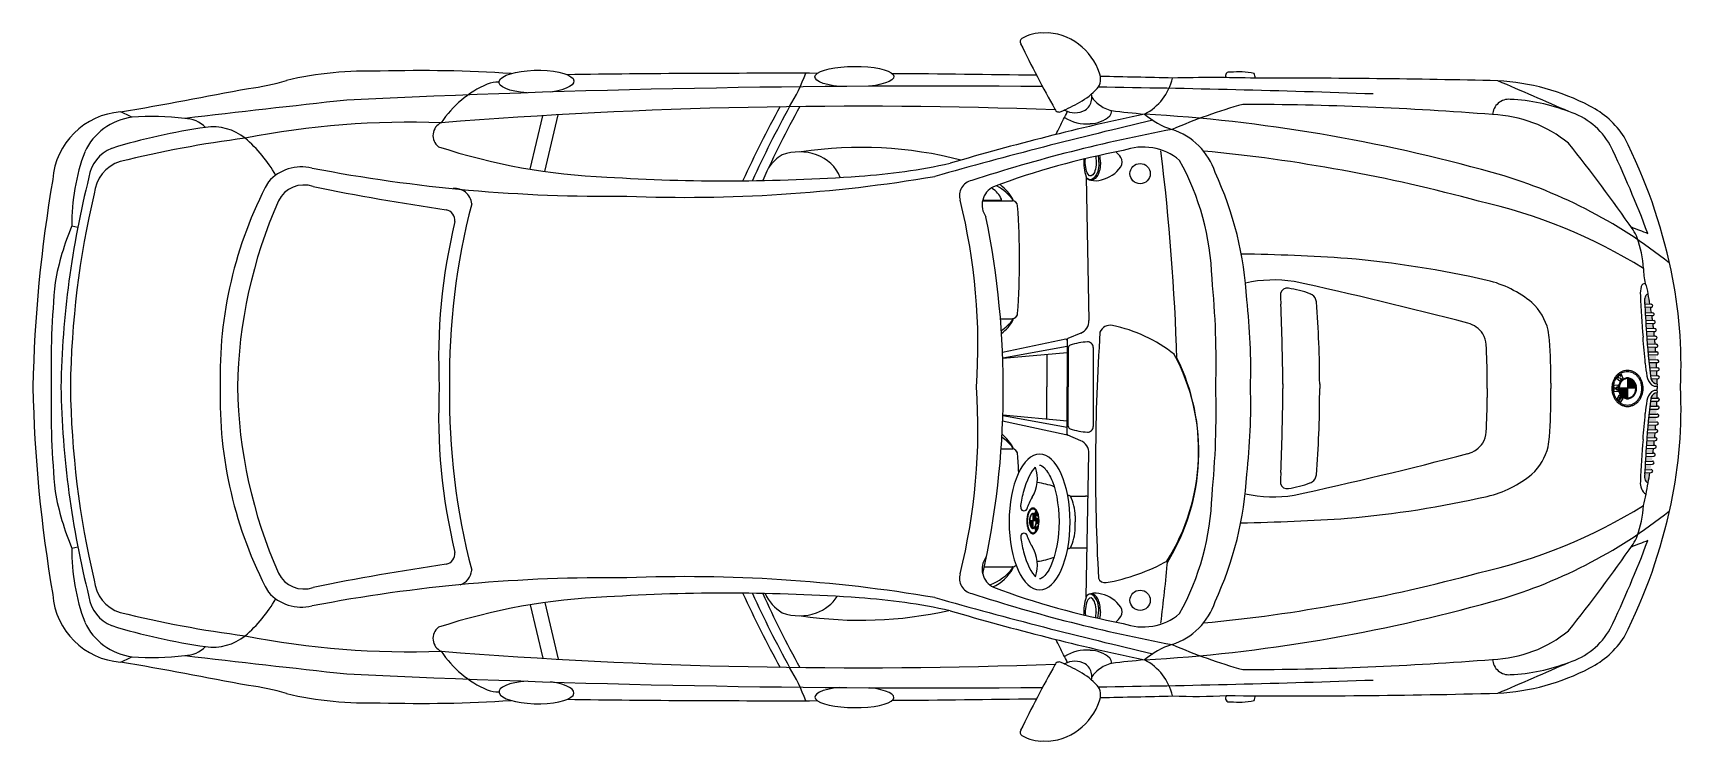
# Model space of a CAD drawing. Header units: millimetres. Extents: x -4878 to 1, y -1048 to 1048.
import ezdxf

# ---------------------------------------------------------------- set-up
doc = ezdxf.new("R2010")
doc.units = ezdxf.units.MM
doc.layers.add('ceco.net 213', color=7, linetype='Continuous')

msp = doc.modelspace()

# ---------------------------------------------------------------- hatches: boundary and pattern name
at = {"layer": 'ceco.net 213'}
h = msp.add_hatch(color=256, dxfattribs=at)
h.paths.add_polyline_path([(-106.2, 263.3, -0.293928), (-96.3, 275.5, -0.003552), (-90.6, 245), (-106.1, 245.7, -0.000129), (-106.4, 250.1, -0.045826)])
h.paths.add_polyline_path([(-105.6, 236.9), (-89.1, 236.2, -0.00318), (-86.5, 220.2), (-104.7, 221, -0.000463)])
h.paths.add_polyline_path([(-104.2, 212.3), (-85.1, 211.4, -0.002919), (-83, 196.7), (-103.4, 197.6, -0.000426)])
h.paths.add_polyline_path([(-102.8, 188.8), (-81.8, 187.9, -0.002927), (-80, 173.1), (-101.9, 173.8, -0.000436)])
h.paths.add_polyline_path([(-101.1, 160.7, -0.000127), (-101.3, 165.1), (-79, 164.3, -0.002764), (-77.5, 150.3), (-100.4, 151.1, -0.001231)])
h.paths.add_polyline_path([(-99.8, 142.4), (-76.6, 141.5, -0.00002), (-76.6, 141.4, -0.002061), (-75.3, 126.7), (-98.7, 127.4, -0.00191)])
h.paths.add_polyline_path([(-98, 118.7), (-74.6, 118, -0.001956), (-73.6, 104), (-96.8, 104.5, -0.001813)])
h.paths.add_polyline_path([(-95.9, 95.8), (-73, 95.2, -0.001989), (-72.2, 81), (-94.5, 81.3, -0.001847)])
h.paths.add_polyline_path([(-93.6, 72.6), (-71.7, 72.3, -0.002129), (-71, 57), (-91.9, 57.3, -0.001959)])
h.paths.add_polyline_path([(-90.9, 48.6), (-70.6, 48.3, -0.002083), (-70.1, 33.3), (-89, 33.6, -0.001921)])
h.paths.add_polyline_path([(-86.9, 22, -0.002472), (-87.7, 24.3, -0.021866), (-87.9, 24.9), (-69.8, 24.6, -0.002296), (-69.5, 9.3, -0.331138)])
h = msp.add_hatch(color=256, dxfattribs=at)
h.paths.add_polyline_path([(-106.2, -271.5, 0.293928), (-96.3, -283.7, 0.003552), (-90.6, -253.2), (-106.1, -254, 0.000129), (-106.4, -258.4, 0.045826)])
h.paths.add_polyline_path([(-105.6, -245.2), (-89.1, -244.4, 0.00318), (-86.5, -228.4), (-104.7, -229.3, 0.000463)])
h.paths.add_polyline_path([(-104.2, -220.5), (-85.1, -219.7, 0.002919), (-83, -204.9), (-103.4, -205.9, 0.000426)])
h.paths.add_polyline_path([(-102.8, -197.1), (-81.8, -196.1, 0.002927), (-80, -181.3), (-101.9, -182.1, 0.000436)])
h.paths.add_polyline_path([(-101.1, -169, 0.000127), (-101.3, -173.4), (-79, -172.6, 0.002764), (-77.5, -158.6), (-100.4, -159.4, 0.001231)])
h.paths.add_polyline_path([(-99.8, -150.6), (-76.6, -149.8, 0.00002), (-76.6, -149.7, 0.002061), (-75.3, -135), (-98.7, -135.7, 0.00191)])
h.paths.add_polyline_path([(-98, -126.9), (-74.6, -126.2, 0.001956), (-73.6, -112.2), (-96.8, -112.8, 0.001813)])
h.paths.add_polyline_path([(-95.9, -104), (-73, -103.5, 0.001989), (-72.2, -89.2), (-94.5, -89.6, 0.001847)])
h.paths.add_polyline_path([(-93.6, -80.9), (-71.7, -80.5, 0.002129), (-71, -65.2), (-91.9, -65.6, 0.001959)])
h.paths.add_polyline_path([(-90.9, -56.8), (-70.6, -56.5, 0.002083), (-70.1, -41.6), (-89, -41.9, 0.001921)])
h.paths.add_polyline_path([(-86.9, -30.3, 0.002472), (-87.7, -32.5, 0.021866), (-87.9, -33.1), (-69.8, -32.9, 0.002296), (-69.5, -17.6, 0.331138)])

# ---------------------------------------------------------------- linework, layer by layer
for p, q in [((-3405.6, 644.8), (-3368.5, 803.1)), ((-3362.7, 638.2), (-3323.4, 805.7)), ((-1759.9, 621.4), (-1751.6, 196.7)), ((-2066.5, 551.2), (-1978.3, 551.2)), ((-2066.1, 553.1), (-2012.5, 553.1)), ((-4762.9, 476.9), (-4745.3, 473.5)), ((-106.1, 245.7), (-86.7, 244.8)), ((-2013.6, 202.2), (-1978.3, 202.2)), ((-105.6, 236.9), (-87.2, 236.1)), ((-104.7, 221), (-82.7, 220)), ((-104.2, 212.3), (-83.1, 211.3)), ((-103.4, 197.6), (-79.3, 196.5)), ((-1775.6, 159.1), (-1814.3, 143.1)), ((-102.8, 188.8), (-79.7, 187.8)), ((-101.9, 173.8), (-76.4, 172.9)), ((-101.3, 165.1), (-76.8, 164.2)), ((-100.4, 151.1), (-74, 150.2)), ((-1820.3, 141.2), (-2007.4, 101.7)), ((-1816.3, 120), (-2006.7, 85.4)), ((-1816.3, 101.2), (-2006.7, 83.9)), ((-1816.3, 140.1), (-1816.3, 0.1)), ((-1812.8, 116.1), (-1812.8, 0.1)), ((-1738.9, 117.3), (-1738.9, -117.2)), ((-99.8, 142.4), (-74.3, 141.5)), ((-98.7, 127.4), (-71.9, 126.6)), ((-98, 118.7), (-72.2, 117.9)), ((-96.8, 104.5), (-70.3, 103.9)), ((-1876.8, 95.7), (-1876.8, 0.1)), ((-95.9, 95.8), (-70.5, 95.2)), ((-94.5, 81.3), (-68.9, 80.9)), ((-93.6, 72.6), (-69.1, 72.2)), ((-91.9, 57.3), (-67.8, 56.9)), ((-1876.8, -95.6), (-1876.8, 0.1)), ((-1816.3, -139.9), (-1816.3, 0.1)), ((-1812.8, -116), (-1812.8, 0.1)), ((-1177.2, 8.9), (-1177.2, -4.1)), ((-1068.4, 8.9), (-1068.4, -4.1)), ((-572.7, -4.1), (-572.7, 22.7)), ((-384.4, 11.8), (-384.4, -4.1)), ((-197.9, 4.5), (-198.4, -0.5)), ((-184.6, 5.1), (-197.9, 4.5)), ((-190.6, -0.1), (-185.2, 0.1)), ((-186.5, 29.7), (-189.4, 26.2)), ((-189.4, 26.2), (-179, 17)), ((-182.5, 26.2), (-186.5, 29.7)), ((-185.2, 0.1), (-184.6, 5.1)), ((-181.6, 34.8), (-184.8, 31.9)), ((-184.8, 31.9), (-182.5, 26.2)), ((-177.3, 31), (-181.6, 34.8)), ((-175.8, 38.8), (-179.4, 36.3)), ((-179.4, 36.3), (-177.3, 31)), ((-176.3, 20.3), (-179.1, 27.4)), ((-179.1, 27.4), (-173.7, 22.7)), ((-179, 17), (-176.3, 20.3)), ((-170.3, 25), (-175.8, 38.8)), ((-173.7, 22.7), (-170.3, 25)), ((-157.2, 24.9), (-157.2, -32.6)), ((-155.7, -3.9), (-155.7, 24.8)), ((-154.1, -3.9), (-154.1, 24.6)), ((-152.6, -3.9), (-152.6, 24.4)), ((-151, -3.9), (-151, 24)), ((-149.5, -3.9), (-149.5, 23.4)), ((-147.9, -3.9), (-147.9, 22.8)), ((-146.4, -3.9), (-146.4, 21.9)), ((-144.8, -3.9), (-144.8, 21)), ((-143.3, -3.9), (-143.3, 19.8)), ((-141.7, -3.9), (-141.7, 18.5)), ((-140.2, -3.9), (-140.2, 16.9)), ((-138.7, -3.9), (-138.7, 15)), ((-137.1, -3.9), (-137.1, 12.7)), ((-135.6, -3.9), (-135.6, 9.9)), ((-134, -3.9), (-134, 5.9)), ((-90.9, 48.6), (-68, 48.2)), ((-89, 33.6), (-67, 33.3)), ((-87.9, 24.9), (-67.1, 24.6)), ((-69.5, 2.6), (-69.5, -4.1)), ((-1177.2, -17.1), (-1177.2, -4.1)), ((-1068.4, -17.1), (-1068.4, -4.1)), ((-572.7, -4.1), (-572.7, -30.9)), ((-384.4, -20), (-384.4, -4.1)), ((-198.4, -0.5), (-189.3, -4.1)), ((-189.3, -4.1), (-198.4, -7.7)), ((-198.4, -7.7), (-197.9, -12.8)), ((-197.9, -12.8), (-184.6, -13.3)), ((-185.1, -2.3), (-190.6, -0.1)), ((-190.6, -8.1), (-185.1, -5.9)), ((-185.2, -8.3), (-190.6, -8.1)), ((-186.4, -38), (-178.3, -45.5)), ((-184.6, -13.3), (-185.2, -8.3)), ((-185.1, -5.9), (-185.1, -2.3)), ((-179.8, -39.5), (-182.9, -36.7)), ((-132.6, -3.9), (-181.8, -3.9)), ((-181.6, -34.8), (-178.5, -37.6)), ((-180.4, -13.5), (-180.4, -3.9)), ((-180.1, -31.9), (-176.7, -35.1)), ((-178.5, -37.6), (-179.8, -39.5)), ((-178.8, -17.5), (-178.8, -3.9)), ((-175.4, -33.2), (-178.8, -30)), ((-170, -33.6), (-178.5, -25.7)), ((-178.3, -45.5), (-170, -33.6)), ((-177.3, -20.4), (-177.3, -3.9)), ((-176.7, -35.1), (-175.4, -33.2)), ((-175.8, -22.7), (-175.8, -3.9)), ((-174.2, -24.6), (-174.2, -3.9)), ((-172.7, -26.2), (-172.7, -3.9)), ((-171.1, -27.5), (-171.1, -3.9)), ((-169.6, -28.7), (-169.6, -3.9)), ((-168, -29.6), (-168, -3.9)), ((-166.5, -30.5), (-166.5, -3.9)), ((-164.9, -31.1), (-164.9, -3.9)), ((-163.4, -31.7), (-163.4, -3.9)), ((-161.8, -32.1), (-161.8, -3.9)), ((-160.3, -32.4), (-160.3, -3.9)), ((-158.8, -32.5), (-158.8, -3.9)), ((-89, -41.9), (-67, -41.5)), ((-87.9, -33.1), (-67.1, -32.8)), ((-69.5, -10.8), (-69.5, -4.1)), ((-1816.3, -101.1), (-2006.5, -83.8)), ((-1816.3, -119.9), (-2006.5, -85.3)), ((-94.5, -89.6), (-68.9, -89.2)), ((-93.6, -80.9), (-69.1, -80.5)), ((-91.9, -65.6), (-67.8, -65.2)), ((-90.9, -56.8), (-68, -56.5)), ((-1820.3, -141.1), (-2007.1, -101.6)), ((-1775.6, -158.9), (-1814.3, -142.9)), ((-98.7, -135.7), (-71.9, -134.9)), ((-98, -126.9), (-72.2, -126.2)), ((-96.8, -112.8), (-70.3, -112.1)), ((-95.9, -104), (-70.5, -103.4)), ((-2011.6, -183.2), (-1978.3, -183.2)), ((-101.9, -182.1), (-76.4, -181.2)), ((-101.3, -173.4), (-76.8, -172.5)), ((-100.4, -159.4), (-74, -158.4)), ((-99.8, -150.6), (-74.3, -149.7)), ((-1759.9, -621.2), (-1751.6, -196.5)), ((-104.7, -229.3), (-82.7, -228.3)), ((-104.2, -220.5), (-83.1, -219.6)), ((-103.4, -205.9), (-79.3, -204.7)), ((-102.8, -197.1), (-79.7, -196)), ((-106.1, -254), (-86.7, -253.1)), ((-105.6, -245.2), (-87.2, -244.4)), ((-1806.6, -322.8), (-1762.2, -322.8)), ((-1917.4, -375.4), (-1917.4, -417.6)), ((-1916.8, -375.4), (-1916.8, -396.5)), ((-1916.2, -375.5), (-1916.2, -396.5)), ((-1915.6, -375.8), (-1915.6, -396.5)), ((-1915, -376.1), (-1915, -396.5)), ((-1914.4, -376.5), (-1914.4, -396.5)), ((-1913.7, -377), (-1913.7, -396.5)), ((-1913.1, -377.7), (-1913.1, -396.5)), ((-1912.5, -378.3), (-1912.5, -396.5)), ((-1909.1, -367), (-1912.4, -375.5)), ((-1912.4, -375.5), (-1909.1, -381.1)), ((-1911.9, -379.2), (-1911.9, -396.5)), ((-1911.3, -380.3), (-1911.3, -396.5)), ((-1910.7, -381.4), (-1910.7, -396.5)), ((-1909.8, -374.4), (-1910.3, -375.8)), ((-1910.3, -375.8), (-1908.9, -378)), ((-1910.1, -382.8), (-1910.1, -396.5)), ((-1908.4, -376.7), (-1909.8, -374.4)), ((-1909.5, -384.7), (-1909.5, -396.5)), ((-1906, -372.4), (-1909.1, -367)), ((-1909.1, -372.6), (-1908.6, -371.3)), ((-1907.9, -374.7), (-1909.1, -372.6)), ((-1908.9, -386.7), (-1908.9, -396.5)), ((-1908.6, -371.3), (-1907.4, -373.3)), ((-1908.3, -389.5), (-1908.3, -396.5)), ((-1901.5, -390.3), (-1906.7, -389.9)), ((-1906.7, -389.9), (-1906.4, -393.5)), ((-1901.3, -393.9), (-1901.5, -390.3)), ((-1792.5, -381.5), (-1792.5, -399.6)), ((-1907.8, -396.5), (-1926.9, -396.5)), ((-1926.4, -396.5), (-1926.4, -403.5)), ((-1925.8, -396.5), (-1925.8, -406.4)), ((-1925.2, -396.5), (-1925.2, -408.5)), ((-1924.6, -396.5), (-1924.6, -410.2)), ((-1924, -396.5), (-1924, -411.6)), ((-1923.4, -396.5), (-1923.4, -412.8)), ((-1922.8, -396.5), (-1922.8, -413.8)), ((-1922.2, -396.5), (-1922.2, -414.6)), ((-1921.6, -396.5), (-1921.6, -415.3)), ((-1921, -396.5), (-1921, -416)), ((-1920.4, -396.5), (-1920.4, -416.5)), ((-1919.8, -396.5), (-1919.8, -416.9)), ((-1919.2, -396.5), (-1919.2, -417.2)), ((-1918.6, -396.5), (-1918.6, -417.4)), ((-1918, -396.5), (-1918, -417.6)), ((-1910.9, -415.6), (-1912.3, -417.2)), ((-1912.3, -417.2), (-1910.1, -427)), ((-1908.8, -418.9), (-1910.9, -415.6)), ((-1910.1, -427), (-1908.7, -425.3)), ((-1908.9, -411.5), (-1909.9, -413.9)), ((-1909.9, -413.9), (-1908.8, -418.9)), ((-1908.7, -425.3), (-1909.5, -421.5)), ((-1909.5, -421.5), (-1907.8, -424.2)), ((-1904.8, -418), (-1908.9, -411.5)), ((-1907.8, -424.2), (-1906.6, -422.1)), ((-1906.6, -422.1), (-1907.5, -418.1)), ((-1907.5, -418.1), (-1905.9, -420.6)), ((-1906.4, -399.5), (-1906.7, -403)), ((-1906.7, -403), (-1901.5, -402.6)), ((-1904.3, -393.6), (-1906.5, -395.2)), ((-1906.5, -395.2), (-1906.5, -397.7)), ((-1906.5, -397.7), (-1904.3, -399.3)), ((-1906.4, -393.5), (-1904.3, -393.6)), ((-1904.3, -399.3), (-1906.4, -399.5)), ((-1905.9, -420.6), (-1904.8, -418)), ((-1904.9, -396.5), (-1901.3, -393.9)), ((-1901.3, -399), (-1904.9, -396.5)), ((-1901.5, -402.6), (-1901.3, -399)), ((-1792.5, -417.6), (-1792.5, -399.6)), ((-4762.9, -476.9), (-4745.3, -473.5)), ((-1806.6, -476.3), (-1762.2, -476.3)), ((-2061.4, -532.2), (-1978.3, -532.2)), ((-3405.6, -644.8), (-3368.5, -803.1)), ((-3362.7, -638.2), (-3323.4, -805.7))]:
    msp.add_line(p, q, dxfattribs=at)
for centre in [(-1600.2, 631.5), (-1600.2, -631.4)]:
    msp.add_circle(centre, 30, dxfattribs=at)
for centre, radius, start, end in [((-1942.6, 1021.7), 12.5, 126.949, 206.6561), ((-1891.5, 933.5), 114.4, 86.8885, 120.8396), ((-1877.3, 896.6), 151.4, 51.156, 93.0101), ((1410.6, 2654.4), 3742.1, 205.9639, 209.3181), ((-1886.2, 874), 174.7, 18.2707, 53.5158), ((-3882.7, -165.9), 1101.2, 88.2821, 102.8564), ((-3728.5, -3132.3), 4068.9, 86.2501, 91.7067), ((-2668.1, -47355.4), 48284, 89.86681, 90.74596), ((-3144.4, 1136.1), 592, 328.8486, 339.4781), ((-2668.1, -47355.4), 48284, 89.09632, 89.6027), ((-1761.2, 912), 44.2, 320.1808, 22.3259), ((-1336.6, 921.4), 10.8, 68.8268, 211.8987), ((-1308.7, 702.6), 230.2, 78.4807, 95.982), ((-1385, 882.3), 130.5, 14.1637, 20.5226), ((-8538, 23184.3), 22710.9, 279.93826, 280.90994), ((-4307.6, 1480.5), 600.4, 276.5035, 287.4361), ((-2212.9, -35516.8), 36407.5, 89.49022, 92.73282), ((-3412.7, 614.6), 306.3, 113.1524, 146.8776), ((-3501.9, 813.7), 88.3, 87.7058, 110.6701), ((-1863.8, 1004.2), 182, 297.9331, 318.5838), ((-2212.9, -35516.8), 36407.5, 87.9489, 89.2314), ((-2668.1, -47355.4), 48284, 88.61869, 88.87206), ((-1659.9, 950.2), 159.8, 297.1319, 347.0994), ((-1387.6, -4517.1), 5432.9, 88.6369, 91.2288), ((-1211, -27439.6), 28353.9, 88.64613, 90.0958), ((-577, 243.2), 664.2, 62.3681, 86.9009), ((-21705, -48219.9), 53491.2, 66.44797, 66.69332), ((1942.6, -53191.3), 54360.8, 96.22168, 96.73095), ((-2434.6, -14713.4), 15544.5, 87.84925, 94.55563), ((-191.7, -549), 2832.5, 150.8709, 155.8296), ((-163.5, -549), 2832.5, 150.8709, 155.8296), ((-133.4, -549), 2832.5, 150.8709, 155.8296), ((-2021.9, 1258.1), 480.9, 292.9723, 300.4088), ((-1783.5, 853.8), 40, 301.4685, 352.787), ((-1784.9, 856.8), 41.8, 349.0337, 13.8739), ((-1674, 903.7), 82.7, 213.2831, 234.4675), ((-1659.8, 914.8), 100.1, 231.5427, 255.3157), ((-865.2, -712), 1607.3, 105.5296, 113.468), ((-1321.5, -8819.5), 9656.2, 85.45634, 89.84601), ((-508.6, 803.5), 48.1, 84.5891, 176.7107), ((-527.5, 304.8), 547, 68.935, 87.5408), ((-384.8, 600.1), 258.9, 32.737, 63.4112), ((-4603.3, 598.1), 216.7, 93.9998, 175.6768), ((-4562.7, 621.5), 178.2, 97.1188, 155.4221), ((-4777, 435.9), 410.3, 62.0643, 67.2675), ((-4525.3, -16.1), 816.6, 83.2191, 94.1784), ((-4430.5, 705.3), 89.5, 44.6753, 88.95), ((-3765.2, -1711.5), 2495.4, 87.7949, 101.1995), ((-3652.6, 744.3), 41.3, 113.8138, 233.0154), ((1848, -13767.4), 14951.4, 103.18729, 105.73905), ((47.5, -6852.8), 7833.2, 102.04403, 106.38709), ((-1840.1, 826.9), 13, 201.7348, 296.8655), ((-3496.1, 1601.4), 1854.8, 332.5779, 334.1515), ((-1910.4, 846.7), 99.4, 327.1202, 340.9506), ((-2434.6, -14713.4), 15544.5, 87.74267, 87.7539), ((-2434.6, -14713.4), 15544.5, 87.74267, 87.7539), ((-1759.1, 902.9), 123.9, 238.369, 274.9571), ((-1793.1, 872.9), 61.3, 239.9373, 299.7932), ((-1836.3, 819.7), 20.6, 344.6461, 349.8242), ((-1749.6, 868.6), 89.1, 270.7781, 311.8209), ((-1710, 817.1), 24.9, 323.1341, 1.9627), ((-1411.5, 3025.9), 2224.8, 262.9347, 265.4753), ((-1437.6, 979.5), 227.5, 228.9227, 252.6833), ((-1881.5, -4085.7), 4902.6, 74.3413, 86.5566), ((-570, 429.4), 377.1, 50.7542, 87.9612), ((-395.4, 610.5), 214.7, 29.3699, 72.5235), ((-4117.6, -1005.5), 1791.2, 97.998, 107.1237), ((-3833.8, -2522.2), 3285, 97.2777, 103.8511), ((-4344.7, 618.9), 151, 51.0863, 98.4192), ((-4521.1, 419), 417.5, 29.9056, 49.4893), ((-642.7, -3867.6), 4709.6, 100.5539, 108.0083), ((-1565.9, 574.8), 197.1, 17.8496, 72.0929), ((-1586.7, 18.5), 1592.6, 11.8669, 26.9428), ((-4158.1, 484.1), 604.8, 159.5338, 180.682), ((-4606.2, 606.3), 107.2, 111.2303, 172.0045), ((-3103.8, 2467.1), 1847.2, 251.9077, 267.6588), ((-2591.4, 575.1), 131.4, 121.2997, 145.8092), ((-2609, 544.1), 152, 70.5155, 109.4845), ((-2426.6, -469.9), 1179.2, 75.4608, 98.6118), ((-2598.2, 574.6), 119.6, 22.5338, 70.5155), ((-1206.6, -1633.1), 2374.8, 100.7726, 110.397), ((-1736, 624.4), 96.1, 35.2082, 47.9252), ((-1592, 540.1), 170.2, 50.234, 110.1093), ((-8221.1, -126.5), 6733.2, 1.7729, 7.04083), ((-1871.9, -4133.8), 4854, 74.7859, 84.5677), ((-4132.1, -2308.4), 4860.6, 34.7985, 38.562), ((-3025.3, -637.4), 3125.2, 20.4555, 25.6581), ((-4588.8, 564.1), 107.9, 106.9329, 175.9764), ((-4082.2, 518), 133.5, 76.8932, 137.7971), ((-3174.9, 5211), 4646.4, 259.1205, 270.6763), ((-2552.4, 2448.3), 1828.1, 273.7754, 282.3141), ((-1639.1, 664), 128.1, 175.1912, 198.9275), ((-1736, 707), 96.1, 282.9688, 324.7918), ((-1677.5, 665.7), 24.5, 324.7918, 35.2082), ((-2162, 296.7), 775.1, 1.7815, 28.868), ((-2300.4, 205.8), 1017.2, 2.9578, 24.9696), ((-951.1, -782.6), 1471, 51.3622, 74.5112), ((-757.7, -83.4), 4121.2, 170.2506, 178.8402), ((-2036.5, -52.8), 2759.4, 165.862, 178.9045), ((-3102.7, 34.9), 1221.1, 152.0222, 181.6358), ((-4076.1, 514.2), 83.7, 70.69, 154.0484), ((-2613.4, 7664.6), 7215.5, 258.52807, 261.70122), ((-3628.7, 537.7), 49.9, 5.4841, 96.4895), ((-2825.3, 6175.1), 5564.9, 266.3535, 274.0526), ((-2944.6, 4972.4), 4411, 267.7204, 279.6177), ((-2090.2, 567), 45.1, 100.8639, 198.3509), ((-2007.4, 538.7), 60.5, 116.4767, 215.4363), ((-2075.3, 527.9), 70.4, 23.4664, 58.3801), ((-2103.9, 453.4), 162.5, 38.4921, 60.1975), ((-2084.7, 498.4), 122.2, 27.3308, 54.6281), ((-1745.3, 628.4), 16.1, 201.473, 266.4001), ((-1732.3, 670.6), 60, 256.5286, 287.3033), ((-2166.7, -32), 2600.7, 166.5786, 179.2956), ((-2843.8, -26.4), 1429.3, 156.1816, 178.9433), ((-1617.2, 29.9), 2027.7, 165.3577, 180.8456), ((-3858.3, 123.1), 1778, 356.0313, 13.9862), ((-2012.5, 555.1), 2.04, 270, 23.4664), ((-1979, 534.9), 16.3, 3.9054, 90), ((-1978.3, 553.3), 2.04, 270, 38.4921), ((-1985.1, 550.9), 9.69, 359.7502, 22.3024), ((-951, -1014.4), 1603.8, 58.3615, 77.2888), ((-1947.7, 83.9), 1729.3, 166.4365, 182.7818), ((-3661.8, 492.2), 33.2, 355.3543, 77.7844), ((-4525.4, -3), 2520.2, 347.3851, 11.5963), ((-4173, 376.7), 2216, 355.878, 4.122), ((-4039.6, 172.1), 784.9, 157.1445, 169.8977), ((1490.6, 4649.5), 4485.1, 248.5922, 249.2681), ((-224.8, 407), 102.4, 19.4563, 34.7985), ((-446.6, 328.6), 337.7, 3.8002, 19.4563), ((-1391.6, -5487.8), 5882.1, 86.04947, 89.11475), ((-1256.6, -2698), 3090.2, 77.2073, 84.982), ((42.5, 346.7), 152.3, 178.3586, 195.3071), ((-1384.9, 61.2), 1386.2, 357.4684, 11.8544), ((-2244.6, 58.2), 2580, 174.4047, 181.2929), ((-3946.3, 71.2), 2571.2, 358.4139, 5.5705), ((-1203.8, -82.8), 399.6, 81.4466, 102.2111), ((-4104.5, -13173.7), 13807.1, 75.42537, 77.6203), ((-645.9, 1.1), 322.8, 50.3999, 76.8416), ((-33.8, 276.1), 85.4, 165.4789, 183.1969), ((-104.1, 293.5), 13, 91.125, 162.0906), ((-180.3, 270.1), 84.2, 3.6951, 25.623), ((-3008.7, 54.4), 1736.2, 358.203, 6.7434), ((-1134.8, 269.4), 50, 169.9749, 178.2179), ((12751.6, 957.1), 13953.3, 182.81869, 182.92443), ((-1165.2, 273.1), 19.5, 78.2565, 165.1685), ((-11378.8, -145.4), 10202.8, 0.86615, 2.19413), ((-1199.4, 12), 282.8, 68.8091, 82.2362), ((-1109.5, 244.7), 33.4, 56.2653, 68.3033), ((-1108.1, 247.2), 30.5, 8.5311, 55.9559), ((-4323.5, 3.3), 3255, 0.097, 4.3754), ((-552.9, 128.4), 165.8, 14.0104, 47.1395), ((2645.7, 382.7), 2767, 182.3073, 184.8851), ((-34.7, 255.6), 71.8, 173.9299, 184.3599), ((8501.5, 716.6), 8620.5, 183.10195, 183.69697), ((-91.7, 261.7), 14.5, 108.2181, 174.0583), ((-2240.4, -138), 2183.6, 10.1019, 10.9159), ((-86.9, 240.3), 4.5, 9.8582, 87.3637), ((-2103.9, 300), 162.5, 304.9123, 321.5079), ((-2084.7, 255), 122.2, 307.4571, 332.6692), ((-1979, 218.5), 16.3, 270, 356.0946), ((-1978.3, 200.2), 2.04, 321.5079, 90), ((-1985.1, 202.6), 9.69, 337.6976, 0.2498), ((-1979, 218.5), 16.3, 300.2373, 356.0946), ((-1792.5, 196.3), 40.9, 294.4196, 0.5732), ((-1346.2, 22.8), 1275.1, 8.9065, 9.6353), ((-87, 240.6), 4.5, 267.3637, 9.8715), ((-1346.2, 22.8), 1275.1, 7.8382, 8.5073), ((-82.9, 215.8), 4.5, 267.3637, 8.7385), ((-82.9, 215.5), 4.5, 8.7253, 87.3637), ((-79.5, 192), 4.5, 7.6538, 87.3637), ((4326.2, -239.5), 6058.5, 176.20138, 183.08769), ((-1688.5, 150.1), 32.7, 78.1709, 158.8866), ((-1772.2, -249.4), 440.9, 51.6722, 78.1709), ((-650.6, 112.1), 79.7, 34.7268, 75.0119), ((-656.5, 119.8), 80.7, 3.9951, 27.8706), ((-716, 114.7), 328.4, 4.2535, 9.4326), ((-27020.9, -2262.8), 27017.4, 4.95367, 5.11743), ((1858.2, 282.1), 1963, 183.5447, 187.5108), ((-1346.2, 22.8), 1275.1, 6.7697, 7.4404), ((-79.5, 192.3), 4.5, 267.3637, 7.667), ((-1346.2, 22.8), 1275.1, 5.7403, 6.3737), ((-76.6, 168.7), 4.5, 267.9782, 6.597), ((-76.6, 168.4), 4.5, 6.5839, 87.9782), ((-74.2, 146), 4.5, 267.9782, 5.5644), ((-74.1, 145.7), 4.5, 5.5513, 87.9782), ((-1819.6, 138), 3.27, 0, 101.9127), ((-1813.1, 140.1), 3.27, 112.4527, 180), ((-1804.6, 116.1), 8.17, 108.6626, 180), ((-1746.2, -56.7), 190.6, 92.9773, 108.6626), ((-1755.3, 117.3), 16.3, 0, 92.9773), ((-1735.2, 36.8), 1162.6, 359.3024, 4.368), ((-1674.3, 34.4), 1290.1, 358.9941, 4.6513), ((-1346.2, 22.8), 1275.1, 5.3409, 5.3454), ((-1864.4, -20.8), 1795.2, 4.7146, 5.1868), ((-1864.4, -20.8), 1795.2, 3.9865, 4.4348), ((-72.1, 122.4), 4.5, 267.9782, 5.5644), ((-72.1, 122.1), 4.5, 5.5513, 87.9782), ((-70.5, 99.7), 4.52, 268.066, 1.6643), ((-70.5, 99.4), 4.5, 5.5513, 87.9782), ((-2034.4, -190.5), 607.6, 327.6682, 28.1825), ((-2053.3, -191.2), 626.9, 328.4656, 26.3057), ((-157.2, 8.9), 40.4, 90.0203, 102.9467), ((-157.2, 8.9), 40.4, 77.0533, 89.9797), ((882.7, 165), 991.7, 185.4884, 187.7082), ((-1864.4, -20.8), 1795.2, 2.4847, 2.9727), ((-69, 76.7), 4.52, 269.1936, 359.2428), ((-69, 76.4), 4.5, 3.1138, 89.1041), ((-67.9, 52.7), 4.5, 269.1041, 2.3545), ((-67.9, 52.4), 4.5, 2.3453, 89.1041), ((-2244.6, -58.2), 2580, 178.7071, 185.5953), ((-2036.5, 52.8), 2759.4, 181.0955, 194.138), ((-2843.8, 26.4), 1429.3, 181.0567, 203.8184), ((-1947.7, -83.9), 1729.3, 177.2182, 193.5635), ((-1617.2, -29.9), 2027.7, 179.1544, 194.6423), ((-142.1, -4.1), 61.4, 170.2305, 180.0117), ((-143.8, -3.8), 59.7, 160.2871, 170.2534), ((-146.7, -2.7), 56.6, 149.9808, 160.308), ((-143.3, -4.1), 56.7, 170.2305, 180.0117), ((-144.8, -3.8), 55.1, 160.2871, 170.2534), ((-147.5, -2.8), 52.3, 149.9808, 160.308), ((-150.2, -0.7), 52.7, 139.1576, 149.9974), ((-150.7, -1), 48.6, 139.1576, 149.9974), ((-153.3, 2), 48.5, 127.7117, 139.166), ((-153.6, 1.5), 44.8, 127.7117, 139.166), ((-148.5, -3.8), 35.4, 170.2305, 180.0117), ((-149.5, -3.7), 34.5, 160.2871, 170.2534), ((-155.6, 5), 44.7, 115.6207, 127.7071), ((-151.2, -3), 32.7, 149.9808, 160.308), ((-148.5, -3.8), 33.3, 170.2305, 180.0117), ((-149.5, -3.7), 32.3, 160.2871, 170.2534), ((-155.7, 4.3), 41.3, 115.6207, 127.7071), ((-151.2, -3), 30.5, 149.9808, 160.308), ((-153.1, -1.9), 30.4, 139.1576, 149.9974), ((-153.1, -1.9), 28.2, 139.1576, 149.9974), ((-155, -0.3), 28, 127.7117, 139.166), ((-156.8, 7.5), 41.9, 102.9815, 115.6001), ((-155, -0.3), 25.8, 127.7117, 139.166), ((-156.9, 6.6), 38.7, 102.9815, 115.6001), ((-156.3, 1.4), 25.8, 115.6207, 127.7071), ((-156.3, 1.4), 23.7, 115.6207, 127.7071), ((-157, 2.8), 24.2, 102.9815, 115.6001), ((-157, 2.8), 22.1, 102.9815, 115.6001), ((-157.2, 7.9), 37.3, 90.0203, 102.9467), ((-157.2, 3.7), 23.3, 90.0203, 102.9467), ((-157.2, 3.7), 21.2, 90.0203, 102.9467), ((-157.2, 7.9), 37.3, 77.0533, 89.9797), ((-157.2, 3.7), 23.3, 77.0533, 89.9797), ((-157.2, 3.7), 21.2, 77.0533, 89.9797), ((-157.4, 2.8), 22.1, 64.3999, 77.0185), ((-157.4, 2.8), 24.2, 64.3999, 77.0185), ((-157.6, 6.6), 38.7, 64.3999, 77.0185), ((-157.6, 7.5), 41.9, 64.3999, 77.0185), ((-158.1, 1.4), 23.7, 52.2929, 64.3793), ((-158.1, 1.4), 25.8, 52.2929, 64.3793), ((-159.5, -0.3), 25.8, 40.834, 52.2883), ((-159.5, -0.3), 28, 40.834, 52.2883), ((-158.7, 4.3), 41.3, 52.2929, 64.3793), ((-161.3, -1.9), 28.2, 30.0026, 40.8424), ((-158.8, 5), 44.7, 52.2929, 64.3793), ((-161.3, -1.9), 30.4, 30.0026, 40.8424), ((-163.3, -3), 30.5, 19.692, 30.0192), ((-163.3, -3), 32.7, 19.692, 30.0192), ((-164.9, -3.7), 32.3, 9.7466, 19.7129), ((-160.8, 1.5), 44.8, 40.834, 52.2883), ((-165.9, -3.8), 33.3, 359.9883, 9.7695), ((-164.9, -3.7), 34.5, 9.7466, 19.7129), ((-161.1, 2), 48.5, 40.834, 52.2883), ((-165.9, -3.8), 35.4, 359.9883, 9.7695), ((-163.7, -1), 48.6, 30.0026, 40.8424), ((-164.3, -0.7), 52.7, 30.0026, 40.8424), ((-166.9, -2.8), 52.3, 19.692, 30.0192), ((-167.7, -2.7), 56.6, 19.692, 30.0192), ((-169.6, -3.8), 55.1, 9.7466, 19.7129), ((-171.1, -4.1), 56.7, 359.9883, 9.7695), ((-170.6, -3.8), 59.7, 9.7466, 19.7129), ((-172.3, -4.1), 61.4, 359.9883, 9.7695), ((-54.2, 40.7), 46.6, 190.684, 227.0867), ((-80.7, 26.5), 7.33, 187.3657, 197.5245), ((137.8, 103.5), 239, 199.3685, 199.935), ((-69.7, 27.4), 18, 197.2149, 270.5022), ((-74, 20), 18, 228.4796, 284.4854), ((-1864.4, -20.8), 1795.2, 1.7288, 2.2062), ((-1731.2, -19.1), 1662, 0.9813, 1.5075), ((-76.3, 6), 7.6, 333.3274, 26.3321), ((-67.1, 29.1), 4.5, 269.1041, 1.5968), ((-67.1, 28.8), 4.5, 1.5875, 89.1041), ((-1384.9, -61.2), 1386.2, 348.1456, 2.5316), ((-757.7, 83.4), 4121.2, 181.1598, 189.7494), ((-2166.7, 32), 2600.7, 180.7044, 193.4214), ((-3102.7, -34.9), 1221.1, 178.3642, 207.9778), ((-3858.3, -123.1), 1778, 346.0138, 3.9687), ((-3946.3, -71.2), 2571.2, 354.4295, 1.5861), ((-3008.7, -54.4), 1736.2, 353.2566, 1.797), ((-11378.8, 137.1), 10202.8, 357.80587, 359.13385), ((-4323.5, -11.6), 3255, 355.6246, 359.903), ((-1735.2, -45.1), 1162.6, 355.632, 0.6976), ((-1674.3, -42.7), 1290.1, 355.3487, 1.0059), ((-142.1, -4.1), 61.4, 179.9883, 189.7695), ((-143.8, -4.4), 59.7, 189.7466, 199.7129), ((-143.3, -4.1), 56.7, 179.9883, 189.7695), ((-146.7, -5.5), 56.6, 199.692, 210.0192), ((-144.8, -4.4), 55.1, 189.7466, 199.7129), ((-147.5, -5.4), 52.3, 199.692, 210.0192), ((-150.2, -7.5), 52.7, 210.0026, 220.8424), ((-150.7, -7.2), 48.6, 210.0026, 220.8424), ((-153.3, -10.2), 48.5, 220.834, 232.2883), ((-183.2, -34.8), 4.57, 164.8034, 174.885), ((-183.1, -34.8), 4.64, 174.8602, 184.8393), ((-183.1, -34.8), 4.58, 184.8145, 194.8901), ((-183.3, -34.8), 4.38, 154.4487, 164.8269), ((-183.3, -34.9), 4.39, 194.8665, 205.2331), ((-153.6, -9.8), 44.8, 220.834, 232.2883), ((-183.6, -34.7), 4.1, 143.6181, 154.4688), ((-183.6, -35), 4.11, 205.2128, 216.0471), ((-183.9, -34.5), 3.77, 132.1729, 143.6312), ((-183.8, -35.2), 3.78, 216.0337, 227.4724), ((-184.1, -34.2), 3.47, 120.049, 132.1738), ((-184.2, -34), 3.22, 107.2993, 120.0333), ((-184.2, -33.9), 3.07, 94.1188, 107.2665), ((-179.7, -29.2), 5.06, 168.5831, 178.6466), ((-179.6, -29.2), 5.08, 178.6213, 188.6572), ((-179.8, -29.2), 4.95, 188.6324, 198.8416), ((-179.8, -29.2), 4.89, 158.3168, 168.6076), ((-180.1, -29.1), 4.61, 147.6336, 158.3388), ((-148.5, -3.9), 35.4, 179.9883, 189.7695), ((-180.4, -28.9), 4.27, 136.3748, 147.6499), ((-180.6, -28.6), 3.92, 124.4433, 136.3808), ((-149.5, -4), 34.5, 189.7466, 199.7129), ((-181.9, -35.7), 1.37, 166.3248, 176.1989), ((-181.9, -35.7), 1.38, 176.1753, 185.9758), ((-181.9, -35.7), 1.32, 156.2146, 166.3474), ((-181.9, -35.7), 1.36, 185.9524, 195.8677), ((-182, -35.7), 1.3, 195.8455, 206.0588), ((-182, -35.7), 1.24, 145.6723, 156.2344), ((-182, -35.8), 1.22, 206.04, 216.7165), ((-182.1, -35.6), 1.14, 134.5578, 145.6862), ((-182.1, -35.8), 1.12, 216.7043, 227.9699), ((-155.6, -13.2), 44.7, 232.2929, 244.3793), ((-182.2, -35.5), 1.05, 122.7937, 134.5615), ((-180.8, -28.4), 3.62, 111.8457, 124.4338), ((-182.2, -35.5), 0.974, 110.4033, 122.7826), ((-182.2, -35.4), 0.923, 97.5403, 110.3758), ((-182.2, -35.4), 0.903, 84.4801, 97.5011), ((-180.9, -28.2), 3.41, 98.728, 111.8182), ((-182.2, -35.4), 0.918, 71.5566, 84.44), ((-151.2, -4.7), 32.7, 199.692, 210.0192), ((-182.2, -35.5), 0.965, 59.065, 71.5268), ((-148.5, -3.9), 33.3, 179.9883, 189.7695), ((-182.3, -35.5), 1.04, 47.1858, 59.0513), ((-180.9, -28.1), 3.32, 85.3736, 98.6869), ((-149.5, -4), 32.3, 189.7466, 199.7129), ((-155.7, -12.5), 41.3, 232.2929, 244.3793), ((-180.9, -28.1), 3.37, 72.138, 85.3304), ((-179.2, -31), 1.31, 156.091, 166.2145), ((-179.2, -31), 1.37, 166.192, 176.055), ((-179.2, -31), 1.38, 176.0316, 185.8184), ((-179.2, -31), 1.36, 185.795, 195.6935), ((-179.2, -31), 1.3, 195.6714, 205.8638), ((-179.3, -30.9), 1.24, 145.5572, 156.1107), ((-179.3, -31), 1.22, 205.845, 216.4966), ((-179.4, -30.9), 1.14, 134.4516, 145.571), ((-179.4, -31.1), 1.12, 216.4843, 227.7215), ((-179.4, -30.8), 1.05, 122.6978, 134.4552), ((-179.5, -30.7), 0.974, 110.3201, 122.6866), ((-151.2, -4.7), 30.5, 199.692, 210.0192), ((-181, -28.3), 3.54, 59.3421, 72.1055), ((-179.5, -30.7), 0.923, 97.4725, 110.2926), ((-179.5, -30.7), 0.903, 84.43, 97.4335), ((-153.1, -5.8), 30.4, 210.0026, 220.8424), ((-179.5, -30.7), 0.918, 71.525, 84.3901), ((-179.5, -30.7), 0.965, 59.0514, 71.4954), ((-181.1, -28.5), 3.82, 47.1843, 59.3271), ((-179.6, -30.8), 1.04, 47.1887, 59.0378), ((-153.1, -5.8), 28.2, 210.0026, 220.8424), ((-155, -7.4), 28, 220.834, 232.2883), ((-155, -7.4), 25.8, 220.834, 232.2883), ((-156.3, -9.1), 25.8, 232.2929, 244.3793), ((-156.3, -9.1), 23.7, 232.2929, 244.3793), ((-157, -10.6), 24.2, 244.3999, 257.0185), ((-157, -10.6), 22.1, 244.3999, 257.0185), ((-157.2, -11.4), 23.3, 257.0533, 269.9797), ((-157.2, -11.4), 21.2, 257.0533, 269.9797), ((-157.2, -11.4), 21.2, 270.0203, 282.9467), ((-157.2, -11.4), 23.3, 270.0203, 282.9467), ((-157.4, -10.6), 22.1, 282.9815, 295.6001), ((-157.4, -10.6), 24.2, 282.9815, 295.6001), ((-158.1, -9.1), 23.7, 295.6207, 307.7071), ((-158.1, -9.1), 25.8, 295.6207, 307.7071), ((-159.5, -7.4), 25.8, 307.7117, 319.166), ((-159.5, -7.4), 28, 307.7117, 319.166), ((-158.7, -12.5), 41.3, 295.6207, 307.7071), ((-161.3, -5.8), 28.2, 319.1576, 329.9974), ((-158.8, -13.2), 44.7, 295.6207, 307.7071), ((-161.3, -5.8), 30.4, 319.1576, 329.9974), ((-163.3, -4.7), 30.5, 329.9808, 340.308), ((-163.3, -4.7), 32.7, 329.9808, 340.308), ((-164.9, -4), 32.3, 340.2871, 350.2534), ((-160.8, -9.8), 44.8, 307.7117, 319.166), ((-165.9, -3.9), 33.3, 350.2305, 0.0117), ((-164.9, -4), 34.5, 340.2871, 350.2534), ((-161.1, -10.2), 48.5, 307.7117, 319.166), ((-165.9, -3.9), 35.4, 350.2305, 0.0117), ((-163.7, -7.2), 48.6, 319.1576, 329.9974), ((-164.3, -7.5), 52.7, 319.1576, 329.9974), ((-166.9, -5.4), 52.3, 329.9808, 340.308), ((-167.7, -5.5), 56.6, 329.9808, 340.308), ((-169.6, -4.4), 55.1, 340.2871, 350.2534), ((-171.1, -4.1), 56.7, 350.2305, 0.0117), ((-170.6, -4.4), 59.7, 340.2871, 350.2534), ((-172.3, -4.1), 61.4, 350.2305, 0.0117), ((882.7, -173.3), 991.7, 172.2918, 174.5116), ((1858.2, -290.4), 1963, 172.4892, 176.4553), ((-54.2, -48.9), 46.6, 132.9133, 169.316), ((-80.7, -34.7), 7.33, 162.4755, 172.6343), ((137.8, -111.8), 239, 160.065, 160.6315), ((-69.7, -35.6), 18, 89.4978, 162.7851), ((-74, -28.2), 18, 75.5146, 131.5204), ((-1864.4, 12.6), 1795.2, 357.7938, 358.2712), ((-1731.2, 10.9), 1662, 358.4925, 359.0187), ((-76.3, -14.2), 7.6, 333.6679, 26.6726), ((-67.1, -37.3), 4.5, 358.4032, 90.8959), ((-67.1, -37), 4.5, 270.8959, 358.4125), ((-156.8, -15.7), 41.9, 244.3999, 257.0185), ((-156.9, -14.8), 38.7, 244.3999, 257.0185), ((-157.2, -17.2), 40.4, 257.0533, 269.9797), ((-157.2, -16.2), 37.3, 257.0533, 269.9797), ((-157.2, -16.2), 37.3, 270.0203, 282.9467), ((-157.2, -17.2), 40.4, 270.0203, 282.9467), ((-157.6, -14.8), 38.7, 282.9815, 295.6001), ((-157.6, -15.7), 41.9, 282.9815, 295.6001), ((-27020.9, 2254.5), 27017.4, 354.88257, 355.04633), ((-68.9, -85), 4.5, 353.403, 92.0218), ((-68.9, -84.7), 4.53, 269.716, 349.437), ((-67.8, -61), 4.5, 353.403, 92.0218), ((-67.8, -60.7), 4.53, 269.6773, 349.4279), ((-2084.7, -236), 122.2, 27.3308, 51.7035), ((-1819.6, -137.9), 3.27, 258.0873, 0), ((-1813.1, -139.9), 3.27, 180, 247.5473), ((-1804.6, -116), 8.17, 180, 251.3374), ((-1746.2, 56.9), 190.6, 251.3374, 267.0227), ((-1755.3, -117.2), 16.3, 267.0227, 0), ((-656.5, -128), 80.7, 332.1294, 356.0049), ((-1864.4, 12.6), 1795.2, 354.8132, 355.2854), ((-1864.4, 12.6), 1795.2, 355.5652, 356.0135), ((-72.1, -130.7), 4.5, 353.403, 92.0218), ((-72.1, -130.4), 4.5, 272.0218, 353.4161), ((-70.4, -107.9), 4.5, 353.403, 92.0218), ((-70.3, -107.6), 4.5, 272.0218, 353.4161), ((-2103.9, -281), 162.5, 38.4921, 54.4402), ((-1979, -199.5), 16.3, 3.9054, 90), ((-1978.3, -181.1), 2.04, 270, 38.4921), ((-1985.1, -183.5), 9.69, 359.7502, 22.3024), ((-1979, -199.5), 16.3, 3.9054, 59.7627), ((-1792.5, -196.1), 40.9, 359.4268, 65.5804), ((-650.6, -120.4), 79.7, 284.9881, 325.2732), ((-552.9, -136.6), 165.8, 312.8605, 345.9896), ((-716, -122.9), 328.4, 350.5674, 355.7465), ((2645.7, -391), 2767, 175.1149, 177.6927), ((8501.5, -724.9), 8620.5, 176.30303, 176.89805), ((-1346.2, -31), 1275.1, 352.5596, 353.2303), ((-1346.2, -31), 1275.1, 353.6263, 354.2597), ((-76.6, -177), 4.5, 353.403, 92.0218), ((-1346.2, -31), 1275.1, 354.6546, 354.6591), ((-76.6, -176.7), 4.5, 272.0218, 353.4161), ((-74.2, -154.2), 4.5, 354.4356, 92.0218), ((-74.1, -153.9), 4.5, 272.0218, 354.4487), ((-4173, -357.7), 2216, 2.7109, 4.122), ((-2013.4, -270.8), 109.1, 329.2692, 17.8447), ((-4104.5, 13165.5), 13807.1, 282.3797, 284.57463), ((-83, -224.1), 4.5, 353.403, 92.0218), ((-82.9, -223.8), 4.5, 272.0218, 353.4161), ((-79.6, -200.5), 4.5, 353.403, 92.0218), ((-79.6, -200.3), 4.5, 272.0218, 353.4161), ((-1926.1, -481.4), 199.4, 68.9831, 83.9018), ((-2300.4, -205.8), 1017.2, 335.0304, 357.0422), ((12751.6, -965.4), 13953.3, 177.07557, 177.18131), ((-1134.8, -277.7), 50, 181.7821, 190.0251), ((-1165.2, -281.4), 19.5, 194.8315, 281.7435), ((-1199.4, -20.2), 282.8, 277.7638, 291.1909), ((-1109.5, -253), 33.4, 291.6967, 303.7347), ((-1108.1, -255.4), 30.5, 304.0441, 351.4689), ((-645.9, -9.4), 322.8, 283.1584, 309.6001), ((-80.9, -285.4), 38.6, 171.3909, 236.5228), ((-797.7, -178.6), 709.2, 345.9271, 351.4729), ((-34.7, -263.8), 71.8, 175.6401, 186.0701), ((-91.7, -269.9), 14.5, 185.9417, 251.7819), ((-2240.4, 129.8), 2183.6, 349.0841, 349.8981), ((-87, -248.9), 4.5, 353.403, 92.0218), ((-87, -248.6), 4.5, 272.0218, 353.4161), ((-4039.6, -172.1), 784.9, 190.1023, 202.8555), ((-1816.8, -394.4), 123.2, 146.5785, 164.4847), ((-1810.5, -326.8), 5.55, 45.3725, 132.7733), ((-1922, -381.5), 129.5, 0, 26.9511), ((-1762.1, -336.3), 13.5, 53.9893, 90.4538), ((-2162, -296.7), 775.1, 331.132, 358.2185), ((-1203.8, 74.6), 399.6, 257.6648, 278.5534), ((-1256.6, 2689.7), 3090.2, 275.018, 282.7927), ((-1944, -356.8), 9.78, 167.3837, 331.3638), ((-1856.4, -396.5), 79.1, 174.6283, 180.0202), ((-1863.2, -395.8), 72.2, 168.9454, 174.673), ((-1875, -393.4), 60.2, 162.5325, 169.0043), ((-1861.1, -396.5), 73, 174.6283, 180.0202), ((-1867.3, -395.8), 66.7, 168.9454, 174.673), ((-1878.3, -393.6), 55.5, 162.5325, 169.0043), ((-1888.9, -388.9), 45.6, 154.8269, 162.62), ((-1891.1, -389.5), 42.1, 154.8269, 162.62), ((-1901.7, -382.8), 31.4, 144.9664, 154.9622), ((-1902.9, -383.9), 29, 144.9664, 154.9622), ((-1886.1, -396.1), 41.7, 168.9454, 174.673), ((-1911, -376.3), 20, 131.6533, 145.1539), ((-1892.9, -394.7), 34.7, 162.5325, 169.0043), ((-1886.1, -396.1), 40.8, 168.9454, 174.673), ((-1911.5, -377.8), 18.5, 131.6533, 145.1539), ((-1892.9, -394.7), 33.9, 162.5325, 169.0043), ((-1900.9, -392.1), 26.3, 154.8269, 162.62), ((-1900.9, -392.1), 25.4, 154.8269, 162.62), ((-1908.3, -388.6), 18.1, 144.9664, 154.9622), ((-1915.9, -370.7), 12.6, 113.4028, 131.7784), ((-1908.3, -388.6), 17.3, 144.9664, 154.9622), ((-1916, -372.7), 11.6, 113.4028, 131.7784), ((-1913.7, -384.8), 11.5, 131.6533, 145.1539), ((-1913.7, -384.8), 10.7, 131.6533, 145.1539), ((-1916.5, -381.6), 7.27, 113.4028, 131.7784), ((-1917.3, -367.5), 9.13, 90.3545, 113.0981), ((-1916.5, -381.6), 6.42, 113.4028, 131.7784), ((-1917.3, -369.8), 8.43, 90.3545, 113.0981), ((-1917.3, -379.8), 5.27, 90.3545, 113.0981), ((-1917.3, -379.8), 4.42, 90.3545, 113.0981), ((-1917.4, -367.5), 9.13, 66.9019, 89.6455), ((-1917.4, -369.8), 8.43, 66.9019, 89.6455), ((-1917.4, -379.8), 5.27, 66.9019, 89.6455), ((-1917.4, -379.8), 4.42, 66.9019, 89.6455), ((-1918.2, -381.6), 6.42, 48.2216, 66.5972), ((-1918.2, -381.6), 7.27, 48.2216, 66.5972), ((-1918.7, -372.7), 11.6, 48.2216, 66.5972), ((-1921, -384.8), 10.7, 34.8461, 48.3467), ((-1918.8, -370.7), 12.6, 48.2216, 66.5972), ((-1921, -384.8), 11.5, 34.8461, 48.3467), ((-1926.4, -388.6), 17.3, 25.0378, 35.0336), ((-1926.4, -388.6), 18.1, 25.0378, 35.0336), ((-1923.3, -377.8), 18.5, 34.8461, 48.3467), ((-1933.8, -392.1), 25.4, 17.38, 25.1731), ((-1923.8, -376.3), 20, 34.8461, 48.3467), ((-1933.8, -392.1), 26.3, 17.38, 25.1731), ((-1941.8, -394.7), 33.9, 10.9957, 17.4675), ((-1907.3, -380.1), 2.01, 210.1785, 222.3301), ((-1908.5, -377.8), 0.551, 210.2035, 222.0222), ((-1908.6, -377.9), 0.343, 221.8381, 238.0265), ((-1908.7, -378), 0.228, 238.095, 259.3287), ((-1907.9, -380.6), 1.24, 222.1351, 238.9033), ((-1908.7, -378), 0.196, 259.9496, 283.4533), ((-1941.8, -394.7), 34.7, 10.9957, 17.4675), ((-1908.8, -377.9), 0.367, 304.5879, 320.0656), ((-1908.7, -378), 0.239, 284.0076, 304.583), ((-1948.6, -396.1), 40.8, 5.327, 11.0546), ((-1908.9, -377.7), 0.587, 319.8748, 331.1922), ((-1908.1, -381), 0.825, 239.0036, 261.0103), ((-1909.1, -377.1), 0.824, 21.8122, 30.8361), ((-1909.4, -377.2), 1.15, 14.7221, 21.9273), ((-1909.5, -377.5), 1.22, 339.5314, 346.4863), ((-1909.2, -377.6), 0.885, 331.0314, 339.6372), ((-1909.7, -377.3), 1.47, 8.6616, 14.7968), ((-1910, -377.4), 1.7, 3.1484, 8.7139), ((-1910.1, -377.4), 1.79, 357.8222, 3.1907), ((-1910, -377.4), 1.73, 352.3618, 357.8637), ((-1909.8, -377.4), 1.52, 346.417, 352.4113), ((-1908.1, -381.1), 0.723, 261.7044, 285.7049), ((-1931.8, -383.9), 29, 25.0378, 35.0336), ((-1907.4, -374.4), 0.55, 210.1998, 222.0363), ((-1908.2, -380.9), 0.916, 286.2437, 306.7715), ((-1907.5, -374.5), 0.343, 221.8517, 238.0713), ((-1907.6, -374.7), 0.196, 260.0424, 283.5754), ((-1907.6, -374.6), 0.228, 238.1414, 259.4176), ((-1948.6, -396.1), 41.7, 5.327, 11.0546), ((-1907.6, -374.6), 0.24, 284.1292, 304.7043), ((-1908.5, -380.5), 1.44, 306.729, 321.9308), ((-1907.7, -374.5), 0.369, 304.7066, 320.1701), ((-1908.1, -373.7), 0.818, 21.9693, 31.0541), ((-1908.1, -374.2), 0.888, 331.1211, 339.7178), ((-1907.9, -374.4), 0.59, 319.9783, 331.2821), ((-1909.2, -379.9), 2.32, 321.7237, 332.7912), ((-1933, -382.8), 31.4, 25.0378, 35.0336), ((-1908.4, -373.9), 1.15, 14.8436, 22.0859), ((-1908.7, -374), 1.46, 8.7611, 14.9191), ((-1908.7, -374), 1.52, 346.4931, 352.4867), ((-1908.4, -374.1), 1.22, 339.612, 346.5623), ((-1908.9, -374), 1.7, 3.2346, 8.8139), ((-1909, -374), 1.79, 357.9008, 3.2771), ((-1908.9, -374), 1.73, 352.4372, 357.9423), ((-1910.2, -379.4), 3.47, 332.629, 341.0713), ((-1911.4, -379), 4.72, 340.9668, 347.841), ((-1912.5, -378.7), 5.81, 347.7725, 353.76), ((-1906.9, -376.7), 0.743, 277.9773, 300.0786), ((-1912.7, -378.6), 6.04, 4.7071, 10.5393), ((-1913.2, -378.6), 6.56, 359.2343, 4.7545), ((-1913.1, -378.6), 6.47, 353.7098, 359.2781), ((-1907, -376.4), 1.11, 300.2024, 317.1513), ((-1907.5, -376), 1.79, 316.9629, 329.2609), ((-1908.4, -373.8), 2.8, 21.4802, 30.6108), ((-1908.4, -375.5), 2.77, 329.0785, 338.2811), ((-1909.4, -374.2), 3.93, 14.323, 21.6001), ((-1909.4, -375), 3.9, 338.1595, 345.4794), ((-1943.6, -389.5), 42.1, 17.38, 25.1731), ((-1910.5, -374.5), 4.99, 8.199, 14.4003), ((-1910.4, -374.8), 4.97, 345.4012, 351.6263), ((-1911.2, -374.6), 5.75, 2.6101, 8.2532), ((-1911.5, -374.6), 6.02, 357.1811, 2.6544), ((-1911.2, -374.6), 5.74, 351.5717, 357.2256), ((-1945.8, -388.9), 45.6, 17.38, 25.1731), ((-1956.5, -393.6), 55.5, 10.9957, 17.4675), ((-1959.7, -393.4), 60.2, 10.9957, 17.4675), ((-1967.4, -395.8), 66.7, 5.327, 11.0546), ((-1973.7, -396.5), 73, 359.9798, 5.3717), ((-1971.6, -395.8), 72.2, 5.327, 11.0546), ((-1978.4, -396.5), 79.1, 359.9798, 5.3717), ((-1391.6, 5479.5), 5882.1, 270.86974, 273.95053), ((-951, 1014.4), 1603.8, 282.7112, 301.6385), ((-951.1, 782.6), 1471, 285.4888, 308.6378), ((-1586.7, -18.5), 1592.6, 333.0572, 348.1331), ((-446.6, -328.6), 337.7, 340.5437, 356.1998), ((-1944, -442.4), 9.78, 28.6362, 192.6163), ((-1856.4, -396.5), 79.1, 179.9798, 185.3717), ((-1816.8, -404.7), 123.2, 195.5153, 213.4215), ((-1863.2, -397.2), 72.2, 185.327, 191.0546), ((-1875, -399.6), 60.2, 190.9957, 197.4675), ((-1861.1, -396.5), 73, 179.9798, 185.3717), ((-1867.3, -397.2), 66.7, 185.327, 191.0546), ((-1878.3, -399.3), 55.5, 190.9957, 197.4675), ((-1888.9, -404), 45.6, 197.38, 205.1731), ((-1891.1, -403.4), 42.1, 197.38, 205.1731), ((-1901.7, -410.1), 31.4, 205.0378, 215.0336), ((-1902.9, -409.1), 29, 205.0378, 215.0336), ((-1882.2, -396.5), 45.6, 174.6283, 180.0202), ((-1882.2, -396.5), 45.6, 179.9798, 185.3717), ((-1886.1, -396.9), 41.7, 185.327, 191.0546), ((-1911, -416.7), 20, 214.8461, 228.3467), ((-1892.9, -398.3), 34.7, 190.9957, 197.4675), ((-1882.2, -396.5), 44.8, 174.6283, 180.0202), ((-1882.2, -396.5), 44.8, 179.9798, 185.3717), ((-1886.1, -396.9), 40.8, 185.327, 191.0546), ((-1911.5, -415.2), 18.5, 214.8461, 228.3467), ((-1892.9, -398.3), 33.9, 190.9957, 197.4675), ((-1900.9, -400.8), 26.3, 197.38, 205.1731), ((-1900.9, -400.8), 25.4, 197.38, 205.1731), ((-1908.3, -404.4), 18.1, 205.0378, 215.0336), ((-1915.9, -422.3), 12.6, 228.2216, 246.5972), ((-1908.3, -404.4), 17.3, 205.0378, 215.0336), ((-1916, -420.3), 11.6, 228.2216, 246.5972), ((-1913.7, -408.2), 11.5, 214.8461, 228.3467), ((-1913.7, -408.2), 10.7, 214.8461, 228.3467), ((-1916.5, -411.4), 7.27, 228.2216, 246.5972), ((-1917.3, -425.4), 9.13, 246.9019, 269.6455), ((-1916.5, -411.4), 6.42, 228.2216, 246.5972), ((-1917.3, -423.2), 8.43, 246.9019, 269.6455), ((-1917.3, -413.2), 5.27, 246.9019, 269.6455), ((-1917.3, -413.2), 4.42, 246.9019, 269.6455), ((-1917.4, -413.2), 4.42, 270.3545, 293.0981), ((-1917.4, -413.2), 5.27, 270.3545, 293.0981), ((-1917.4, -423.2), 8.43, 270.3545, 293.0981), ((-1917.4, -425.4), 9.13, 270.3545, 293.0981), ((-1918.2, -411.4), 6.42, 293.4028, 311.7784), ((-1918.2, -411.4), 7.27, 293.4028, 311.7784), ((-1918.7, -420.3), 11.6, 293.4028, 311.7784), ((-1921, -408.2), 10.7, 311.6533, 325.1539), ((-1918.8, -422.3), 12.6, 293.4028, 311.7784), ((-1921, -408.2), 11.5, 311.6533, 325.1539), ((-1926.4, -404.4), 17.3, 324.9664, 334.9622), ((-1926.4, -404.4), 18.1, 324.9664, 334.9622), ((-1923.3, -415.2), 18.5, 311.6533, 325.1539), ((-1933.8, -400.8), 25.4, 334.8269, 342.62), ((-1923.8, -416.7), 20, 311.6533, 325.1539), ((-1933.8, -400.8), 26.3, 334.8269, 342.62), ((-1941.8, -398.3), 33.9, 342.5325, 349.0043), ((-1941.8, -398.3), 34.7, 342.5325, 349.0043), ((-1948.6, -396.9), 40.8, 348.9454, 354.673), ((-1931.8, -409.1), 29, 324.9664, 334.9622), ((-1952.5, -396.5), 44.8, 359.9798, 5.3717), ((-1952.5, -396.5), 44.8, 354.6283, 0.0202), ((-1948.6, -396.9), 41.7, 348.9454, 354.673), ((-1933, -410.1), 31.4, 324.9664, 334.9622), ((-1952.5, -396.5), 45.6, 359.9798, 5.3717), ((-1952.5, -396.5), 45.6, 354.6283, 0.0202), ((-1943.6, -403.4), 42.1, 334.8269, 342.62), ((-1945.8, -404), 45.6, 334.8269, 342.62), ((-1956.5, -399.3), 55.5, 342.5325, 349.0043), ((-1959.7, -399.6), 60.2, 342.5325, 349.0043), ((-1967.4, -397.2), 66.7, 348.9454, 354.673), ((-1973.7, -396.5), 73, 354.6283, 0.0202), ((-1971.6, -397.2), 72.2, 348.9454, 354.673), ((-1978.4, -396.5), 79.1, 354.6283, 0.0202), ((-1922, -417.6), 129.5, 333.0489, 0), ((-4158.1, -484.1), 604.8, 179.318, 200.4662), ((-2013.4, -528.3), 109.1, 342.1553, 30.7308), ((-1810.5, -472.4), 5.55, 227.2267, 314.6275), ((-1762.1, -462.8), 13.5, 269.5462, 291.8353), ((-4132.1, 2308.4), 4860.6, 321.438, 325.2015), ((-3025.3, 637.4), 3125.2, 334.3419, 339.5445), ((1490.6, -4649.5), 4485.1, 110.7319, 111.4078), ((-224.8, -407), 102.4, 325.2015, 340.5437), ((-2613.4, -7664.6), 7215.5, 98.29878, 101.47193), ((-3661.8, -492.2), 33.2, 282.2156, 4.6457), ((-2007.4, -538.7), 60.5, 144.5637, 243.5233), ((-2103.9, -434.4), 162.5, 291.1852, 321.5079), ((-2084.7, -479.4), 122.2, 293.2372, 332.6692), ((-1979, -515.9), 16.3, 270, 315.0733), ((-1978.3, -534.3), 2.04, 321.5079, 90), ((-1985.1, -531.8), 9.69, 337.6976, 0.2498), ((-1926.1, -317.7), 199.4, 276.0982, 291.0169), ((-1801.4, -7.9), 579.9, 279.9962, 299.1978), ((-8221.1, 126.6), 6733.2, 352.95917, 354.53924), ((-4588.8, -564.1), 107.9, 184.0236, 253.0671), ((-4076.1, -514.2), 83.7, 205.9516, 289.31), ((-3174.9, -5211), 4646.4, 89.3237, 100.8795), ((-3628.7, -537.7), 49.9, 287.5001, 354.5159), ((-2944.6, -4972.4), 4411, 80.3823, 92.2796), ((-2090.2, -567), 45.1, 161.6491, 259.1361), ((-1704.3, -558.9), 20.4, 199.7395, 279.9962), ((-1871.9, 4133.8), 4854, 275.4323, 285.2141), ((-4603.3, -598.1), 216.7, 184.3232, 266.0002), ((-4606.2, -606.3), 107.2, 187.9955, 248.7697), ((-4521.1, -419), 417.5, 310.5107, 330.0944), ((-4082.2, -518), 133.5, 222.2029, 283.1068), ((-3103.8, -2467.1), 1847.2, 92.3412, 108.0923), ((-3628.7, -537.7), 49.9, 263.5105, 263.5921), ((-2825.3, -6175.1), 5564.9, 85.9474, 93.6465), ((-191.7, 549), 2832.5, 204.1704, 209.1291), ((-163.5, 549), 2832.5, 204.1704, 209.1291), ((-133.4, 549), 2832.5, 204.1816, 209.1291), ((-2591.4, -556.1), 131.4, 204.8852, 238.7003), ((-2598.2, -555.6), 119.6, 289.4845, 327.4903), ((-2552.4, -2448.3), 1828.1, 77.6859, 86.2246), ((1848, 13767.4), 14951.4, 254.26095, 256.81271), ((-642.7, 3867.6), 4709.6, 251.9917, 259.4461), ((-1206.6, 1633.1), 2374.8, 249.603, 259.2274), ((-1639.1, -663.8), 128.1, 161.0725, 184.8807), ((-1745.3, -628.2), 16.1, 93.5999, 158.527), ((-1732.3, -670.4), 60, 72.6967, 103.4714), ((-1736, -706.8), 96.1, 35.2082, 77.0312), ((-3833.8, 2522.2), 3285, 256.1489, 262.7223), ((-2609, -525.1), 152, 250.5155, 289.4845), ((-2427.1, 487.8), 1178.2, 261.3709, 282.7578), ((47.5, 6852.8), 7833.2, 253.61291, 257.95597), ((-1736, -624.3), 96.1, 311.9604, 324.7918), ((-1677.5, -665.5), 24.5, 324.7918, 35.2082), ((-1592, -540.1), 170.2, 249.8907, 309.766), ((-1881.5, 4085.7), 4902.6, 273.4434, 285.6587), ((-1565.9, -574.8), 197.1, 287.9071, 342.1504), ((-4562.7, -621.5), 178.2, 204.5779, 262.8812), ((-4117.6, 1005.5), 1791.2, 252.8763, 262.002), ((-3652.6, -744.3), 41.3, 126.9846, 246.1862), ((-570, -429.4), 377.1, 272.0388, 309.2458), ((-395.4, -610.5), 214.7, 287.4765, 330.6301), ((-4430.5, -705.3), 89.5, 271.05, 315.3247), ((-4344.7, -618.9), 151, 261.5808, 308.9137), ((-3765.2, 1711.5), 2495.4, 258.8005, 272.2051), ((-3496.1, -1601.4), 1854.8, 25.8485, 27.4221), ((-1759.1, -902.9), 123.9, 85.0429, 121.631), ((-1749.6, -868.6), 89.1, 48.1791, 89.2219), ((-1437.6, -979.5), 227.5, 107.3167, 131.0773), ((-865.2, 712), 1607.3, 246.532, 254.4704), ((-384.8, -600.1), 258.9, 296.5888, 327.263), ((-4777, -435.9), 410.3, 292.7325, 297.9357), ((-8538, -23184.3), 22710.9, 79.09006, 80.06174), ((-4525.3, 16.1), 816.6, 265.8216, 276.7809), ((1942.6, 53191.3), 54360.8, 263.26905, 263.77832), ((-3412.7, -614.6), 306.3, 213.1224, 246.8476), ((-2434.6, 14713.4), 15544.5, 265.44437, 272.15075), ((1410.6, -2654.4), 3742.1, 150.6819, 154.0361), ((-1840.1, -826.9), 13, 63.1345, 158.2652), ((-2021.9, -1258.1), 480.9, 59.5912, 67.0277), ((-1910.4, -846.7), 99.4, 19.0494, 32.8798), ((-2434.6, 14713.4), 15544.5, 272.2461, 272.25733), ((-1793.1, -872.9), 61.3, 60.2068, 120.0627), ((-1836.3, -819.7), 20.6, 10.1758, 15.3539), ((-1783.5, -853.8), 40, 7.213, 58.5315), ((-1659.8, -914.8), 100.1, 104.6843, 128.4573), ((-1710, -817.1), 24.9, 358.0373, 36.8659), ((-1411.5, -3025.9), 2224.8, 94.5247, 97.0653), ((-1659.9, -950.2), 159.8, 12.9006, 62.8681), ((-1321.5, 8819.5), 9656.2, 270.15399, 274.54366), ((-508.6, -803.5), 48.1, 183.2893, 275.4109), ((-21705, 48219.9), 53491.2, 293.30668, 293.55203), ((-527.5, -304.8), 547, 272.4592, 291.065), ((-2212.9, 35516.8), 36407.5, 267.26718, 270.50978), ((-3144.4, -1136.1), 592, 20.5219, 31.1514), ((-1863.8, -1004.2), 182, 41.4162, 62.0669), ((-1784.9, -856.8), 41.8, 346.1261, 10.9663), ((-1674, -903.7), 82.7, 125.5325, 146.7169), ((-2212.9, 35516.8), 36407.5, 270.7686, 272.0511), ((-577, -243.2), 664.2, 273.0991, 297.6319), ((-4307.6, -1480.5), 600.4, 72.5639, 83.4965), ((-3882.7, 165.9), 1101.2, 257.1436, 271.7179), ((-3501.9, -813.7), 88.3, 249.3299, 272.2942), ((-2668.1, 47355.4), 48284, 269.25404, 270.13319), ((-2668.1, 47355.4), 48284, 270.3973, 270.90368), ((-1761.2, -912), 44.2, 337.6741, 39.8192), ((-2668.1, 47355.4), 48284, 271.12794, 271.38131), ((-1437.4, 982), 1897.8, 267.9841, 272.8224), ((-1336.6, -921.4), 10.8, 132.8652, 291.1732), ((-1147.1, 22431), 23345.2, 269.51677, 271.48745), ((-1385, -882.3), 130.5, 339.4774, 345.9605), ((-3728.5, 3132.3), 4068.9, 268.2933, 273.7499), ((-1886.2, -874), 174.7, 306.4842, 341.7293), ((-1308.7, -702.6), 230.2, 264.018, 281.5193), ((-1942.6, -1021.7), 12.5, 153.3439, 233.051), ((-1877.3, -896.6), 151.4, 266.9899, 308.844), ((-1891.5, -933.5), 114.4, 239.1604, 273.1115)]:
    msp.add_arc(centre, radius, start, end, dxfattribs=at)
at = {"layer": 'ceco.net 213', "extrusion": (0, 0, -1)}
for centre, major_axis, ratio, start_param, end_param in [((-3387.4, 903.9), (111, 1.5), 0.304427, 1.827997, 7.47671), ((-2446, 918.4), (117.1, 0.8), 0.262802, 1.957289, 7.468496), ((-1746.3, 665.7), (0, -41.2), 0.391305, 4.279668, 8.104422), ((-1746.3, -665.5), (0, -41.2), 0.391305, 4.712389, 4.748055)]:
    msp.add_ellipse(centre, major_axis=major_axis, ratio=ratio, start_param=start_param, end_param=end_param, dxfattribs=at)
msp.add_ellipse((-1897.7, -399.6), major_axis=(0, -201), ratio=0.449438, dxfattribs=at)
at = {"layer": 'ceco.net 213'}
for centre, major_axis, ratio, start_param, end_param in [((-1746.3, -665.5), (0, 41.2), 0.391305, 4.275634, 8.108454), ((-3387.4, -903.9), (111, -1.5), 0.304427, 1.827997, 7.47671), ((-2446, -918.4), (117.1, -0.8), 0.262802, 1.957289, 7.468496)]:
    msp.add_ellipse(centre, major_axis=major_axis, ratio=ratio, start_param=start_param, end_param=end_param, dxfattribs=at)
for points, knots in [([(-1722, 665.7), (-1722, 670.8), (-1722.3, 675.9), (-1723.2, 682.2), (-1723.4, 683.5), (-1723.6, 684.8)], [4.7117825, 4.7117825, 4.7117825, 4.7117825, 5.0583601, 5.0583601, 5.1536229, 5.1536229, 5.1536229, 5.1536229]), ([(-1717.7, 665.7), (-1717.5, 651.7), (-1720, 637.6), (-1729.6, 619.7), (-1736, 612.3), (-1746.3, 612.3)], [4.714565, 4.714565, 4.714565, 4.714565, 5.641062, 5.641062, 6.283185, 6.283185, 6.283185, 6.283185]), ([(-1722, 665.7), (-1722, 660.6), (-1722.3, 655.5), (-1724.6, 639.1), (-1727.8, 629.1), (-1736.9, 619), (-1741.3, 614.1), (-1746.3, 613.5)], [4.711782, 4.711782, 4.711782, 4.711782, 5.05836, 5.05836, 5.876783, 5.876783, 6.283185, 6.283185, 6.283185, 6.283185]), ([(-1953.6, -354.7), (-1951.9, -344.4), (-1949.2, -327.3), (-1936.4, -274.8), (-1920.7, -247.4), (-1909.5, -237.4)], [1.7737821, 1.7737821, 1.7737821, 1.7737821, 2.0666878, 2.0666878, 2.7621347, 2.7621347, 2.7621347, 2.7621347]), ([(-1897.7, -231.3), (-1897.5, -231.3), (-1897.3, -231.3), (-1894.6, -231.6), (-1889.8, -233), (-1875.3, -248.4), (-1866.9, -262), (-1846.2, -315.1), (-1838.4, -366.8), (-1842.5, -466.2), (-1854.6, -513.4), (-1877.9, -555), (-1886.7, -563.2), (-1894.7, -567.6), (-1896.3, -567.9), (-1897.7, -567.9)], [3.142222, 3.142222, 3.142222, 3.142222, 3.177072, 3.177072, 3.588168, 3.588168, 3.999264, 3.999264, 4.803281, 4.803281, 5.607298, 5.607298, 6.041794, 6.041794, 6.283185, 6.283185, 6.283185, 6.283185]), ([(-1953.6, -444.5), (-1951.9, -454.8), (-1949.2, -471.9), (-1936.4, -524.4), (-1920.7, -551.7), (-1909.5, -561.8)], [1.7737821, 1.7737821, 1.7737821, 1.7737821, 2.0666878, 2.0666878, 2.7621347, 2.7621347, 2.7621347, 2.7621347]), ([(-1717.7, -665.5), (-1717.5, -651.5), (-1720, -637.4), (-1729.6, -619.5), (-1736, -612.1), (-1746.3, -612.1)], [4.714565, 4.714565, 4.714565, 4.714565, 5.641062, 5.641062, 6.283185, 6.283185, 6.283185, 6.283185]), ([(-1725.3, -684.4), (-1722.1, -659), (-1722.4, -654.7), (-1724.6, -638.9), (-1727.8, -628.9), (-1736.9, -618.9), (-1741.3, -613.9), (-1746.3, -613.3)], [4.759355, 4.759355, 4.759355, 4.759355, 5.05836, 5.05836, 5.876783, 5.876783, 6.283185, 6.283185, 6.283185, 6.283185])]:
    msp.add_open_spline(points, degree=3, knots=knots, dxfattribs=at)
for points in [[(-1717.7, 665.7), (-1717.6, 672.5), (-1718.2, 679.3), (-1719.4, 685.7)], [(-1746.3, 613.5), (-1750.7, 612.4), (-1755.8, 615.7), (-1759.4, 620.6)], [(-1897.7, -567.9), (-1897.7, -567.9), (-1897.7, -567.9), (-1897.7, -567.9)], [(-1746.3, -613.3), (-1750.7, -612.3), (-1755.8, -615.5), (-1759.4, -620.4)], [(-1717.7, -665.5), (-1717.7, -666.8), (-1717.7, -668.1), (-1720.5, -685.5)]]:
    msp.add_open_spline(points, degree=3, dxfattribs=at)

doc.saveas('drawing.dxf')
